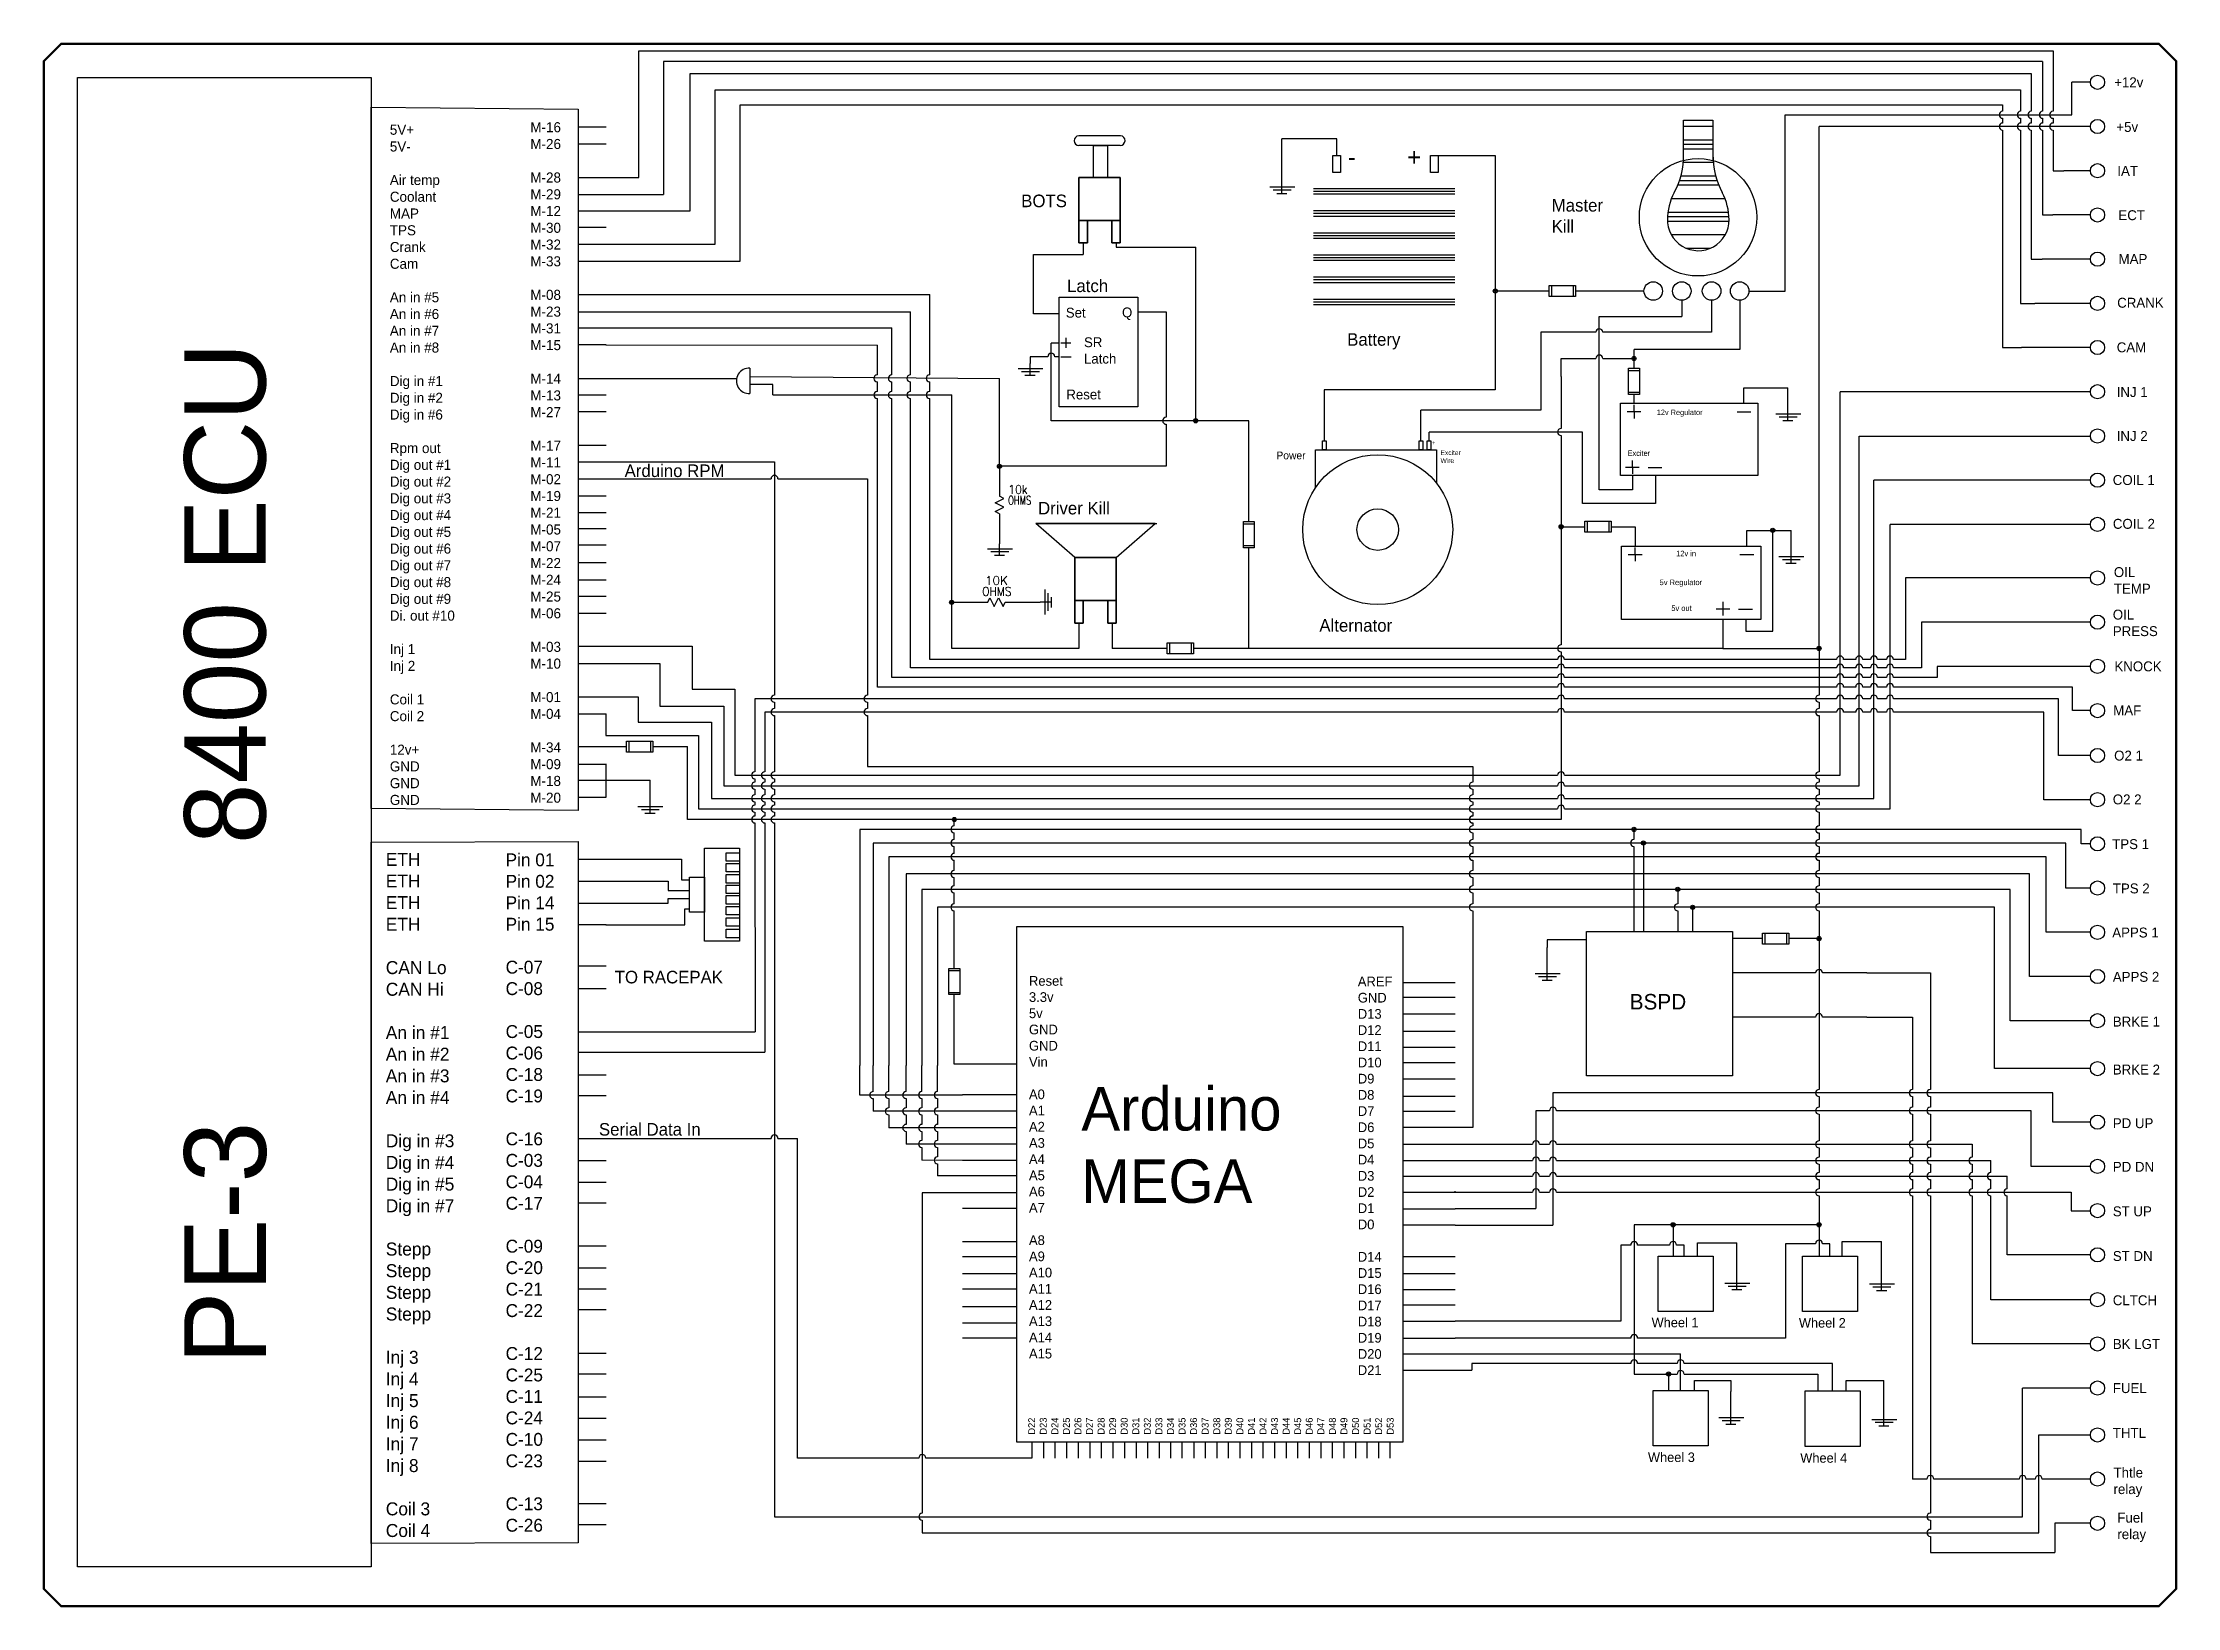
# Model space of a CAD drawing. Header units: inches. Extents: x 0 to 69.5, y 0 to 22.4.
# Drawn here: x 0.02 to 30.61, y 0.02 to 22.44 of the extents above; entities that cross this region are included whole.
import ezdxf
from ezdxf.enums import TextEntityAlignment as Align

# ---------------------------------------------------------------- set-up
doc = ezdxf.new("R2010")
doc.units = ezdxf.units.IN
doc.header["$MEASUREMENT"] = 0
for name, color, linetype in [('Analog', 50, 'Continuous'), ('Annotate', 50, 'Continuous'), ('Arduino', 130, 'Continuous'), ('Digital', 170, 'Continuous'), ('ECU', 190, 'Continuous'), ('High current', 140, 'Continuous'), ('MISC', 7, 'Continuous'), ('Power 12v', 10, 'Continuous'), ('Power 5v', 20, 'Continuous'), ('SYMS', 7, 'Continuous'), ('TAGS', 7, 'Continuous'), ('TITLE', 7, 'Continuous'), ('WIRES', 7, 'Continuous')]:
    doc.layers.add(name, color=color, linetype=linetype)
doc.styles.add('WD', font='romans.shx')

msp = doc.modelspace()

# ---------------------------------------------------------------- texts
at = {"layer": 'Analog', "attachment_point": 1}
for s, width, insert, char_height in [('Alternator', 1.90853, (18.313, 14.18), 0.18), ('TO RACEPAK', 1.90853, (8.214, 9.139), 0.18), ('Serial Data In', 2.41489, (7.988, 6.957), 0.17997)]:
    msp.add_mtext_dynamic_manual_height_columns(s, width=width, gutter_width=1, heights=[0], dxfattribs=dict(at, insert=insert, char_height=char_height))
at = {"layer": 'Annotate', "attachment_point": 1}
for s, width, insert, char_height in [('+12v', 1.95744, (29.705, 21.946), 0.1422), ('+5v', 1.95744, (29.736, 21.306), 0.1422), ('IAT', 1.95744, (29.75, 20.676), 0.1422), ('BOTS', 1.20627, (14.04, 20.265), 0.18), ('Master\\PKill', 1.34132, (21.643, 20.202), 0.18), ('ECT', 1.95744, (29.765, 20.041), 0.1422), ('MAP', 1.95744, (29.768, 19.413), 0.1422), ('Latch', 1.31086, (14.697, 19.048), 0.18), ('CRANK', 1.95744, (29.748, 18.786), 0.1422), ('Battery', 0.87227, (18.712, 18.279), 0.18), ('CAM', 1.95744, (29.741, 18.147), 0.1422), ('INJ 1', 1.95744, (29.741, 17.506), 0.1422), ('INJ 2', 1.95744, (29.741, 16.876), 0.1422), ('Arduino RPM', 2.08907, (8.356, 16.397), 0.17997), ('COIL 1', 1.95744, (29.684, 16.245), 0.1422), ('Driver Kill', 2.08907, (14.281, 15.861), 0.17997), ('COIL 2', 1.95744, (29.686, 15.617), 0.1422), ('OIL\\PTEMP', 1.95744, (29.7, 14.925), 0.1422), ('OIL\\PPRESS', 1.95744, (29.685, 14.316), 0.1422), ('KNOCK', 1.95744, (29.708, 13.574), 0.1422), ('MAF', 1.95744, (29.691, 12.943), 0.1422), ('O2 1', 1.95744, (29.704, 12.295), 0.1422), ('O2 2', 1.95744, (29.685, 11.667), 0.1422), ('TPS 1', 1.95744, (29.676, 11.026), 0.1422), ('TPS 2', 1.95744, (29.685, 10.391), 0.1422), ('APPS 1', 1.95744, (29.677, 9.759), 0.1422), ('APPS 2', 1.95744, (29.685, 9.124), 0.1422), ('BSPD', 1.23723, (22.761, 8.807), 0.2224), ('BRKE 1', 1.95744, (29.685, 8.482), 0.1422), ('BRKE 2', 1.95744, (29.685, 7.795), 0.1422), ('PD UP', 1.95744, (29.685, 7.026), 0.1422), ('PD DN', 1.95744, (29.685, 6.401), 0.1422), ('ST UP', 1.95744, (29.685, 5.763), 0.1422), ('ST DN', 1.95744, (29.685, 5.122), 0.1422), ('CLTCH', 1.95744, (29.685, 4.488), 0.1422), ('Wheel 1', 1.59103, (23.075, 4.167), 0.137), ('Wheel 2', 1.96801, (25.186, 4.162), 0.137), ('BK LGT', 1.95744, (29.685, 3.861), 0.1422), ('FUEL', 1.95744, (29.685, 3.229), 0.1422), ('THTL', 1.95744, (29.685, 2.586), 0.1422), ('Wheel 3', 1.8162, (23.023, 2.235), 0.137), ('Wheel 4', 1.9668, (25.206, 2.225), 0.137), ('Thtle\\Prelay', 1.95744, (29.695, 2.018), 0.1422), ('Fuel\\Prelay', 1.95744, (29.75, 1.372), 0.1422)]:
    msp.add_mtext_dynamic_manual_height_columns(s, width=width, gutter_width=1, heights=[0], dxfattribs=dict(at, insert=insert, char_height=char_height))

# ---------------------------------------------------------------- blocks, each defined once
blk = doc.blocks.new('PE3')
for p, q in [((0, 10.663), (2.102, 10.663)), ((0, 0), (0, 10.663)), ((2.102, 10.663), (2.102, 0)), ((3.584, 10.31), (3.784, 10.31)), ((3.584, 10.189), (3.784, 10.189)), ((3.584, 9.947), (3.784, 9.947)), ((3.584, 9.827), (3.784, 9.827)), ((3.584, 9.709), (3.784, 9.709)), ((3.584, 9.592), (3.784, 9.592)), ((3.584, 9.47), (3.784, 9.47)), ((3.584, 9.348), (3.784, 9.348)), ((3.584, 9.111), (3.784, 9.111)), ((3.584, 8.987), (3.784, 8.987)), ((3.584, 8.871), (3.784, 8.871)), ((3.584, 8.751), (3.784, 8.751)), ((3.584, 8.509), (3.784, 8.509)), ((3.584, 8.391), (3.784, 8.391)), ((3.584, 8.272), (3.784, 8.272)), ((3.584, 8.031), (3.784, 8.031)), ((3.584, 7.913), (3.784, 7.913)), ((3.584, 7.79), (3.784, 7.79)), ((3.584, 7.668), (3.784, 7.668)), ((3.584, 7.548), (3.784, 7.548)), ((3.584, 7.435), (3.784, 7.435)), ((3.584, 7.317), (3.784, 7.317)), ((3.584, 7.19), (3.784, 7.19)), ((3.584, 7.068), (3.784, 7.068)), ((3.584, 6.949), (3.784, 6.949)), ((3.584, 6.829), (3.784, 6.829)), ((3.584, 6.592), (3.784, 6.592)), ((3.584, 6.469), (3.784, 6.469)), ((3.584, 6.23), (3.784, 6.23)), ((3.584, 6.107), (3.784, 6.107)), ((3.584, 5.873), (3.784, 5.873)), ((3.584, 5.748), (3.784, 5.748)), ((3.584, 5.632), (3.784, 5.632)), ((3.584, 5.51), (3.784, 5.51)), ((3.584, 5.067), (3.784, 5.067)), ((3.584, 4.91), (3.784, 4.91)), ((3.584, 4.752), (3.784, 4.752)), ((3.584, 4.598), (3.784, 4.598)), ((3.584, 4.302), (3.784, 4.302)), ((3.584, 4.14), (3.784, 4.14)), ((3.584, 3.83), (3.784, 3.83)), ((3.584, 3.685), (3.784, 3.685)), ((3.584, 3.522), (3.784, 3.522)), ((3.584, 3.374), (3.784, 3.374)), ((3.584, 3.067), (3.784, 3.067)), ((3.584, 2.91), (3.784, 2.91)), ((3.584, 2.755), (3.784, 2.755)), ((3.584, 2.607), (3.784, 2.607)), ((3.584, 2.297), (3.784, 2.297)), ((3.584, 2.141), (3.784, 2.141)), ((3.584, 1.989), (3.784, 1.989)), ((3.584, 1.842), (3.784, 1.842)), ((3.584, 1.529), (3.784, 1.529)), ((3.584, 1.381), (3.784, 1.381)), ((3.584, 1.217), (3.784, 1.217)), ((3.584, 1.064), (3.784, 1.064)), ((3.584, 0.909), (3.784, 0.909)), ((3.584, 0.756), (3.784, 0.756)), ((3.584, 0.452), (3.784, 0.452)), ((3.584, 0.302), (3.784, 0.302)), ((2.102, 0), (0, 0))]:
    blk.add_line(p, q)
for points in [[(2.102, 10.452), (3.584, 10.437), (3.584, 5.415), (2.102, 5.43)], [(2.102, 5.188), (3.584, 5.193), (3.584, 0.171), (2.102, 0.166)]]:
    blk.add_lwpolyline(points, close=True)
at = {"attachment_point": 1}
for s, width, heights, insert, char_height in [('5V+\\P5V-\\P\\PAir temp\\PCoolant\\PMAP\\PTPS\\PCrank\\PCam\\P\\PAn in #5\\PAn in #6\\PAn in #7\\PAn in #8\\P\\PDig in #1\\PDig in #2\\PDig in #6\\P\\PRpm out\\PDig out #1\\PDig out #2\\PDig out #3\\PDig out #4\\PDig out #5\\PDig out #6\\PDig out #7\\PDig out #8\\PDig out #9\\PDi. out #10\\P\\PInj 1\\PInj 2\\P\\PCoil 1\\PCoil 2\\P\\P12v+\\PGND^JGND^JGND', 0.67146, [0], (2.236, 10.326), 0.07197), ('M-16\\PM-26\\P\\PM-28\\PM-29\\PM-12\\PM-30\\PM-32\\PM-33\\P\\PM-08\\PM-23\\PM-31\\PM-15\\P\\PM-14\\PM-13\\PM-27\\P\\PM-17\\PM-11\\PM-02\\PM-19\\PM-21\\PM-05\\PM-07\\PM-22\\PM-24\\PM-25\\PM-06\\P\\PM-03\\PM-10\\P\\PM-01\\PM-04\\P\\PM-34\\PM-09\\PM-18\\PM-20', 0.65787, [0], (3.242, 10.344), 0.072), ('ETH\\PETH\\PETH^JETH^J\\PCAN Lo\\PCAN Hi\\P\\PAn in #1\\PAn in #2\\PAn in #3\\PAn in #4\\P\\PDig in #3\\PDig in #4\\PDig in #5\\PDig in #7\\P\\PStepp\\PStepp\\PStepp\\PStepp\\P\\PInj 3\\PInj 4\\PInj 5\\PInj 6\\PInj 7\\PInj 8\\P\\PCoil 3\\PCoil 4', 1.87299, [6.191], (2.207, 5.112), 0.093), ('Pin 01\\PPin 02\\PPin 14\\PPin 15\\P\\PC-07\\PC-08\\P\\PC-05\\PC-06\\PC-18\\PC-19\\P\\PC-16\\PC-03\\PC-04\\PC-17\\P\\PC-09\\PC-20\\PC-21\\PC-22\\P\\PC-12\\PC-25\\PC-11\\PC-24\\PC-10\\PC-23\\P\\PC-13\\PC-26', 1.05756, [0], (3.065, 5.108), 0.0922)]:
    blk.add_mtext_dynamic_manual_height_columns(s, width=width, gutter_width=1, heights=heights, dxfattribs=dict(at, insert=insert, char_height=char_height))
at = {"attachment_point": 1, "rotation": 90}
for s, width, insert, char_height in [('8400 ECU', 6.31994, (0.764, 5.175), 0.5822), ('PE-3', 1.52663, (0.764, 1.449), 0.5845)]:
    blk.add_mtext_dynamic_manual_height_columns(s, width=width, gutter_width=1, heights=[0], dxfattribs=dict(at, insert=insert, char_height=char_height))
blk = doc.blocks.new('pe3(6)')
at = {"layer": 'WIRES'}
blk.add_blockref('PE3', (0, 0), dxfattribs=at)
blk = doc.blocks.new('driverkillswitch')
for p, q in [((1.282, 1.585), (-0.621, 1.585)), ((0, 1.045), (-0.621, 1.585)), ((-0.621, 1.585), (1.31, 1.585)), ((0.661, 1.045), (1.282, 1.585))]:
    blk.add_line(p, q)
for points in [[(0, 1.045), (0.661, 1.045), (0.661, 0.357), (0, 0.357)], [(0.661, 1.045), (0, 1.045), (0, 0.357), (0.661, 0.357)], [(0, 0.357), (0.134, 0.357), (0.134, 0), (0, 0)], [(0.134, 0.357), (0, 0.357), (0, 0), (0.134, 0)], [(0.527, 0.357), (0.661, 0.357), (0.661, 0), (0.527, 0)], [(0.661, 0.357), (0.527, 0.357), (0.527, 0), (0.661, 0)]]:
    blk.add_lwpolyline(points, close=True)
blk = doc.blocks.new('latch')
for p, q in [((0.175, -0.676), (0.177, -0.836)), ((0.096, -0.757), (0.258, -0.757)), ((0.1, -0.978), (0.264, -0.978))]:
    blk.add_line(p, q)
blk.add_lwpolyline([(0.069, -0.029), (1.322, -0.029), (1.322, -1.774), (0.069, -1.774)], close=True)
at = {"attachment_point": 1}
for s, width, insert, char_height in [('Set', 0.71646, (0.177, -0.196), 0.1571), ('Q', 0.71646, (1.072, -0.192), 0.157), ('SR \\PLatch', 1.42719, (0.467, -0.667), 0.1571), ('Reset', 0.63335, (0.186, -1.499), 0.1571)]:
    blk.add_mtext_dynamic_manual_height_columns(s, width=width, gutter_width=1, heights=[0], dxfattribs=dict(at, insert=insert, char_height=char_height))
blk = doc.blocks.new('bots')
for p, q in [((0.662, 1.704), (-0.004, 1.704)), ((0.658, 1.546), (0, 1.546))]:
    blk.add_line(p, q)
for points in [[(0.229, 1.546), (0.452, 1.546), (0.452, 1.04), (0.229, 1.04)], [(0, 1.04), (0.658, 1.04), (0.658, 0.355), (0, 0.355)], [(0.658, 1.04), (0, 1.04), (0, 0.355), (0.658, 0.355)], [(0, 0.355), (0.133, 0.355), (0.133, 0), (0, 0)], [(0.133, 0.355), (0, 0.355), (0, 0), (0.133, 0)], [(0.525, 0.355), (0.658, 0.355), (0.658, 0), (0.525, 0)], [(0.658, 0.355), (0.525, 0.355), (0.525, 0), (0.658, 0)]]:
    blk.add_lwpolyline(points, close=True)
for centre, start, end in [((0.003, 1.625), 94.7584, 267.8755), ((0.655, 1.625), 272.1245, 85.2416)]:
    blk.add_arc(centre, 0.079, start, end)
blk = doc.blocks.new('batter')
at = {"layer": 'Power 12v'}
h = blk.add_hatch(dxfattribs=at)
h.set_pattern_fill('PLAST', color=256)
h.set_pattern_definition([(0, (-1.2027, -19.2586), (0, 0.25), []), (0, (-1.2027, -19.22734), (0, 0.25), []), (0, (-1.2027, -19.1961), (0, 0.25), [])])
h.paths.add_polyline_path([(1.596, 1.627), (0, 1.627), (0, 0), (1.596, 0)])
for points in [[(0.219, 1.818), (0.307, 1.818), (0.307, 1.627), (0.219, 1.627)], [(1.323, 1.818), (1.411, 1.818), (1.411, 1.627), (1.323, 1.627)]]:
    blk.add_lwpolyline(points, close=True, dxfattribs=at)
at = {"layer": 'Power 12v', "color": 18, "true_color": 0x000000, "insert": (0.39, 1.902), "char_height": 0.2, "attachment_point": 1}
blk.add_mtext_dynamic_manual_height_columns('-', width=0.76701, gutter_width=1, heights=[0], dxfattribs=at)
at = {"layer": 'Power 12v', "insert": (1.06, 1.9), "char_height": 0.2, "attachment_point": 1}
blk.add_mtext_dynamic_manual_height_columns('+', width=1.07569, gutter_width=1, heights=[0], dxfattribs=at)
blk = doc.blocks.new('KILLL')
h = blk.add_hatch()
h.set_pattern_fill('PLASTI', color=256, scale=1.605277)
h.set_pattern_definition([(0, (-16.73824, -29.14564), (0, 0.401319), []), (0, (-16.73824, -29.09547), (0, 0.401319), []), (0, (-16.73824, -29.0453), (0, 0.401319), []), (0, (-16.73824, -28.8948), (0, 0.401319), [])])
h.paths.add_polyline_path([(0.26, 0.803, 0.004488), (0.26, 0.791, 1), (0.946, 0.791, 0.004488), (0.945, 0.803, 0.96556)])
h.paths.add_polyline_path([(0.766, 1.469), (0.766, 1.134), (0.603, 1.134, -0.403988), (0.945, 0.803, 0.113746), (0.87, 1.094, -0.121129)])
h.paths.add_polyline_path([(0.603, 1.134), (0.439, 1.134), (0.439, 1.469, -0.121129), (0.335, 1.094, 0.113746), (0.26, 0.803, -0.403988)])
h.paths.add_polyline_path([(0.766, 1.469, -0.014513), (0.766, 1.516), (0.766, 1.898), (0.439, 1.898), (0.439, 1.516, -0.014513), (0.439, 1.469), (0.439, 1.134), (0.766, 1.134)])
h = blk.add_hatch()
h.set_pattern_fill('PLAST', color=256, scale=1.605277)
h.set_pattern_definition([(0, (-16.73824, -29.14564), (0, 0.401319), []), (0, (-16.73824, -29.09547), (0, 0.401319), []), (0, (-16.73824, -29.0453), (0, 0.401319), [])])
h.paths.add_polyline_path([(0.766, 1.469, -0.014513), (0.766, 1.516), (0.766, 1.898), (0.439, 1.898), (0.439, 1.516, -0.014513), (0.439, 1.469), (0.439, 1.134), (0.766, 1.134)])
blk.add_lwpolyline([(0.439, 1.443), (0.439, 1.898), (0.766, 1.898), (0.766, 1.454)])
for centre, radius in [((0.601, 0.819), 0.652), ((0.103, 0), 0.103), ((0.42, 0), 0.103), ((0.751, 0), 0.103), ((1.063, 0), 0.103)]:
    blk.add_circle(centre, radius)
for centre, radius, start, end in [((-0.375, 1.492), 0.814, 330.711, 1.6629), ((1.58, 1.492), 0.814, 178.3371, 209.289), ((0.929, 0.785), 0.669, 152.5248, 179.5105), ((0.276, 0.785), 0.669, 0.4895, 27.4752), ((0.603, 0.791), 0.343, 177.9682, 0)]:
    blk.add_arc(centre, radius, start, end)
blk = doc.blocks.new('ALTernator')
blk.add_lwpolyline([(-0.538, 1.014), (-0.538, 1.343), (0.511, 1.343), (0.511, 1.051)])
for points in [[(-0.448, 1.343), (-0.479, 1.343), (-0.479, 1.42), (-0.448, 1.42)], [(0.39, 1.343), (0.359, 1.343), (0.359, 1.42), (0.39, 1.42)], [(0.461, 1.343), (0.43, 1.343), (0.43, 1.42), (0.461, 1.42)]]:
    blk.add_lwpolyline(points, close=True)
for radius in [0.65, 0.18]:
    blk.add_circle((0, 0.65), radius)
at = {"attachment_point": 1}
for s, width, insert, char_height in [('Power', 0.17286, (-0.878, 1.327), 0.0668), ('+', 0.3467, (0.472, 1.421), 0.0351), ('Exciter\\PWire', 0.38465, (0.545, 1.338), 0.0414)]:
    blk.add_mtext_dynamic_manual_height_columns(s, width=width, gutter_width=1, heights=[0], dxfattribs=dict(at, insert=insert, char_height=char_height))
blk = doc.blocks.new('Arduino')
at = {"layer": 'Arduino'}
for p, q in [((3.1, 3.671), (3.52, 3.671)), ((3.1, 3.554), (3.52, 3.554)), ((3.1, 3.419), (3.52, 3.419)), ((3.1, 3.279), (3.52, 3.279)), ((3.1, 3.153), (3.52, 3.153)), ((3.1, 3.028), (3.52, 3.028)), ((0, 2.768), (-0.436, 2.768)), ((3.1, 2.898), (3.52, 2.898)), ((3.1, 2.759), (3.52, 2.759)), ((0, 2.637), (-0.436, 2.637)), ((3.1, 2.637), (3.52, 2.637)), ((0, 2.504), (-0.436, 2.504)), ((3.1, 2.509), (3.52, 2.509)), ((0, 2.374), (-0.436, 2.374)), ((0, 2.243), (-0.436, 2.243)), ((3.1, 2.372), (3.52, 2.372)), ((3.1, 2.241), (3.52, 2.241)), ((0, 2.119), (-0.436, 2.119)), ((3.1, 2.116), (3.52, 2.116)), ((0, 1.983), (-0.436, 1.983)), ((3.1, 1.987), (3.52, 1.987)), ((0, 1.856), (-0.436, 1.856)), ((3.1, 1.855), (3.52, 1.855)), ((3.1, 1.724), (3.52, 1.724)), ((0, 1.588), (-0.436, 1.588)), ((0, 1.468), (-0.436, 1.468)), ((3.1, 1.47), (3.52, 1.47)), ((0, 1.332), (-0.436, 1.332)), ((0, 1.21), (-0.436, 1.21)), ((3.1, 1.334), (3.52, 1.334)), ((3.1, 1.205), (3.52, 1.205)), ((0, 1.068), (-0.436, 1.068)), ((3.1, 1.084), (3.52, 1.084)), ((0, 0.935), (-0.436, 0.935)), ((3.1, 0.951), (3.52, 0.951)), ((0, 0.815), (-0.436, 0.815)), ((3.1, 0.816), (3.52, 0.816)), ((3.1, 0.69), (3.52, 0.69)), ((3.1, 0.559), (3.52, 0.559)), ((0.12, -0.02), (0.12, -0.147)), ((0.215, -0.02), (0.215, -0.147)), ((0.307, -0.02), (0.307, -0.147)), ((0.399, -0.02), (0.399, -0.147)), ((0.492, -0.02), (0.492, -0.147)), ((0.586, -0.02), (0.586, -0.147)), ((0.679, -0.02), (0.679, -0.147)), ((0.772, -0.02), (0.772, -0.147)), ((0.866, -0.02), (0.866, -0.147)), ((0.958, -0.02), (0.958, -0.147)), ((1.05, -0.02), (1.05, -0.147)), ((1.143, -0.02), (1.143, -0.147)), ((1.235, -0.02), (1.235, -0.147)), ((1.326, -0.02), (1.326, -0.147)), ((1.421, -0.02), (1.421, -0.147)), ((1.513, -0.02), (1.513, -0.147)), ((1.605, -0.02), (1.605, -0.147)), ((1.696, -0.02), (1.696, -0.147)), ((1.792, -0.02), (1.792, -0.147)), ((1.884, -0.02), (1.884, -0.147)), ((1.976, -0.02), (1.976, -0.147)), ((2.068, -0.02), (2.068, -0.147)), ((2.163, -0.02), (2.163, -0.147)), ((2.254, -0.02), (2.254, -0.147)), ((2.348, -0.02), (2.348, -0.147)), ((2.441, -0.02), (2.441, -0.147)), ((2.533, -0.02), (2.533, -0.147)), ((2.625, -0.02), (2.625, -0.147)), ((2.719, -0.02), (2.719, -0.147)), ((2.81, -0.02), (2.81, -0.147)), ((2.905, -0.02), (2.905, -0.147)), ((2.996, -0.02), (2.996, -0.147))]:
    blk.add_line(p, q, dxfattribs=at)
blk.add_lwpolyline([(0, 4.12), (3.1, 4.12), (3.1, -0.02), (0, -0.02)], close=True, dxfattribs=at)
at = {"layer": 'WIRES'}
blk.add_line((3.52, 1.987), (3.52, 1.995), dxfattribs=at)
at = {"layer": 'Annotate', "insert": (0.519, 2.831), "char_height": 0.3485, "attachment_point": 1}
blk.add_mtext_dynamic_manual_height_columns('Arduino\\PMEGA', width=2.64353, gutter_width=1, heights=[0], dxfattribs=at)
at = {"layer": 'Arduino', "attachment_point": 1}
for s, insert, char_height in [('Reset\\P3.3v\\P5v\\PGND^JGND^JVin\\P\\PA0\\PA1\\PA2\\PA3\\PA4\\PA5\\PA6\\PA7\\P\\PA8\\PA9\\PA10^JA11\\PA12\\PA13\\PA14\\PA15', (0.098, 3.723), 0.07805), ('AREF^JGND\\PD13\\PD12\\PD11\\PD10\\PD9\\PD8^JD7^JD6\\PD5\\PD4\\PD3\\PD2\\PD1\\PD0\\P\\PD14\\PD15\\PD16\\PD17\\PD18\\PD19\\PD20^JD21', (2.738, 3.718), 0.078)]:
    blk.add_mtext_dynamic_manual_height_columns(s, width=1.19689, gutter_width=1, heights=[0], dxfattribs=dict(at, insert=insert, char_height=char_height))
at = {"layer": 'Arduino', "insert": (0.092, 0.041), "char_height": 0.0557, "attachment_point": 1, "rotation": 90}
blk.add_mtext_dynamic_manual_height_columns('D22\\PD23\\PD24\\PD25\\PD26\\PD27\\PD28\\PD29\\PD30\\PD31\\PD32\\PD33\\PD34\\PD35\\PD36\\PD37\\PD38\\PD39\\PD40\\PD41\\PD42\\PD43\\PD44\\PD45\\PD46\\PD47\\PD48\\PD49\\PD50^JD51\\PD52\\PD53', width=2.44006, gutter_width=1, heights=[0], dxfattribs=at)
blk = doc.blocks.new('5v reg')
for p, q in [((0.101, 0.976), (0.311, 0.976)), ((0.204, 1.081), (0.206, 0.874)), ((1.781, 0.974), (1.993, 0.974)), ((1.424, 0.16), (1.63, 0.16)), ((1.525, 0.263), (1.527, 0.058)), ((1.762, 0.154), (1.971, 0.154))]:
    blk.add_line(p, q)
blk.add_lwpolyline([(0, 1.104), (2.098, 1.104), (2.098, 0), (0, 0)], close=True)
at = {"layer": 'Annotate', "attachment_point": 1}
for s, insert, char_height in [('12v in', (0.824, 1.033), 0.0842), ('5v Regulator', (0.576, 0.599), 0.08419), ('5v out', (0.752, 0.21), 0.0842)]:
    blk.add_mtext_dynamic_manual_height_columns(s, width=1.49694, gutter_width=1, heights=[0], dxfattribs=dict(at, insert=insert, char_height=char_height))
blk = doc.blocks.new('12v reg')
for p, q in [((0.2, 1.063), (0.202, 0.859)), ((0.099, 0.96), (0.306, 0.96)), ((1.752, 0.958), (1.96, 0.958)), ((0.075, 0.123), (0.281, 0.123)), ((0.176, 0.227), (0.178, 0.022)), ((0.413, 0.118), (0.622, 0.118))]:
    blk.add_line(p, q)
blk.add_lwpolyline([(0, 1.086), (2.064, 1.086), (2.064, 0), (0, 0)], close=True)
at = {"layer": 'Annotate', "char_height": 0.0828, "attachment_point": 1}
for s, insert in [('12v Regulator', (0.544, 0.991)), ('Exciter', (0.105, 0.376))]:
    blk.add_mtext_dynamic_manual_height_columns(s, width=1.49694, gutter_width=1, heights=[0], dxfattribs=dict(at, insert=insert))
blk = doc.blocks.new('Ground')
at = {"layer": 'WIRES'}
for p, q in [((0, -0.164), (0, 0)), ((-0.173, -0.07), (0.185, -0.07)), ((-0.124, -0.112), (0.133, -0.112)), ((-0.073, -0.164), (0.073, -0.164))]:
    blk.add_line(p, q, dxfattribs=at)
blk = doc.blocks.new('Node')
at = {"layer": 'WIRES'}
blk.add_circle((0, 0.322), 0.322, dxfattribs=at)
blk = doc.blocks.new('WDDOT')
for radius in [0.03, 0.0187, 0.00929]:
    blk.add_circle((0, 0), radius)
blk = doc.blocks.new('HFU0')
for p, q in [((-0.188, -0.078), (-0.188, 0.078)), ((-0.188, 0.078), (0.188, 0.078)), ((-0.156, 0.078), (-0.156, -0.078)), ((0.156, 0.078), (0.156, -0.078)), ((0.188, 0.078), (0.188, -0.078)), ((0.188, -0.078), (-0.188, -0.078))]:
    blk.add_line(p, q)
at = {"style": 'WD', "width": 0.7}
for tag, p in [('INST', (0, 0.257)), ('LOC', (0, 0.172)), ('DESC1', (0.007, -0.2)), ('DESC2', (0.007, -0.294)), ('DESC3', (0.007, -0.379))]:
    blk.add_attdef(tag, text='', height=0.0625, dxfattribs=at).set_placement(p, align=Align.CENTER)
at = {"style": 'WD', "flags": 1}
for tag, p in [('X4TERM01', (-0.188, 0)), ('X1TERM02', (0.188, 0))]:
    blk.add_attdef(tag, p, '', height=0.01, dxfattribs=at)
at = {"style": 'WD', "width": 0.7}
blk.add_attdef('RATING1', text='', height=0.0938, dxfattribs=at).set_placement((0, 0), align=Align.MIDDLE_CENTER)
at = {"linetype": 'Continuous', "style": 'WD', "flags": 9}
for tag, p in [('ASSYCODE', (0.156, 0.118)), ('MFG', (0.156, 0.083)), ('CAT', (0.156, 0.102))]:
    blk.add_attdef(tag, text='', height=0.01, dxfattribs=at).set_placement(p, align=Align.CENTER)
at = {"linetype": 'Continuous', "style": 'WD', "flags": 8}
blk.add_attdef('TERM01', text='', height=0.0625, dxfattribs=at).set_placement((-0.25, -0.016), align=Align.TOP_RIGHT)
blk.add_attdef('TERM02', text='', height=0.0625, dxfattribs=at).set_placement((0.25, -0.016), align=Align.TOP_LEFT)
blk = doc.blocks.new('VFU0')
for p, q in [((-0.078, -0.188), (-0.078, 0.188)), ((-0.078, 0.188), (0.078, 0.188)), ((-0.078, 0.156), (0.078, 0.156)), ((0.078, 0.188), (0.078, -0.188)), ((-0.078, -0.156), (0.078, -0.156)), ((0.078, -0.188), (-0.078, -0.188))]:
    blk.add_line(p, q)
at = {"linetype": 'Continuous', "style": 'WD'}
for tag, height, flags, p in [('TERM01', 0.0625, 8, (-0.055, 0.207)), ('ASSYCODE', 0.01, 9, (-0.078, -0.105)), ('MFG', 0.01, 9, (-0.08, -0.088)), ('CAT', 0.01, 9, (-0.08, -0.073))]:
    blk.add_attdef(tag, text='', height=height, dxfattribs=dict(at, flags=flags)).set_placement(p, align=Align.RIGHT)
at = {"style": 'WD', "width": 0.7}
blk.add_attdef('RATING1', text='', height=0.0938, rotation=90, dxfattribs=at).set_placement((0, 0), align=Align.MIDDLE_CENTER)
at = {"color": 7, "style": 'WD', "flags": 1}
for tag, p in [('X2TERM01', (0, 0.188)), ('X8TERM02', (0, -0.188))]:
    blk.add_attdef(tag, p, '', height=0.01, dxfattribs=at)
at = {"style": 'WD', "width": 0.7}
for tag, p in [('INST', (0.185, 0.163)), ('LOC', (0.185, 0.078)), ('DESC1', (0.18, -0.103)), ('DESC2', (0.18, -0.197)), ('DESC3', (0.18, -0.281))]:
    blk.add_attdef(tag, p, '', height=0.0625, dxfattribs=at)
at = {"linetype": 'Continuous', "style": 'WD', "flags": 8}
blk.add_attdef('TERM02', text='', height=0.0625, dxfattribs=at).set_placement((-0.041, -0.213), align=Align.TOP_RIGHT)
at = {"style": 'WD', "flags": 9}
blk.add_attdef('FAMILY', text='', height=0.01, dxfattribs=at).set_placement((-0.08, -0.036), align=Align.RIGHT)
blk = doc.blocks.new('VRE1')
for p, q in [((-0.062, 0.031), (0.062, 0.094)), ((0.062, -0.031), (-0.062, 0.031)), ((0.062, 0.094), (0, 0.125)), ((-0.062, -0.094), (0.062, -0.031)), ((0, -0.125), (-0.062, -0.094))]:
    blk.add_line(p, q)
at = {"style": 'WD'}
for tag, p, width in [('INST', (0.219, 0.488), 0.7), ('LOC', (0.219, 0.318), 0.7), ('TAG1', (0.127, 0.162), 0.9), ('RATING1', (0.125, 0.006), 0.7), ('RATING2', (0.125, -0.151), 0.7), ('DESC1', (0.129, -0.307), 0.7), ('DESC2', (0.129, -0.463), 0.7)]:
    blk.add_attdef(tag, p, '', height=0.125, dxfattribs=dict(at, width=width))
at = {"linetype": 'Continuous', "style": 'WD', "flags": 8}
blk.add_attdef('TERM01', text='', height=0.125, dxfattribs=at).set_placement((-0.055, 0.144), align=Align.RIGHT)
at = {"style": 'WD', "flags": 9}
blk.add_attdef('FAMILY', (-0.184, 0.08), '', height=0.01, rotation=90, dxfattribs=at)
at = {"linetype": 'Continuous', "style": 'WD', "flags": 9}
for tag, p in [('CAT', (-0.139, 0.105)), ('MFG', (-0.12, 0.103)), ('ASSYCODE', (-0.094, 0.094))]:
    blk.add_attdef(tag, text='', height=0.01, rotation=90, dxfattribs=at).set_placement(p, align=Align.CENTER)
at = {"color": 7, "style": 'WD', "flags": 1}
for tag, p in [('X2TERM01', (0, 0.125)), ('X8TERM02', (0, -0.125))]:
    blk.add_attdef(tag, p, '', height=0.0125, dxfattribs=at)
at = {"linetype": 'Continuous', "style": 'WD', "flags": 8}
blk.add_attdef('TERM02', text='', height=0.125, dxfattribs=at).set_placement((-0.041, -0.151), align=Align.TOP_RIGHT)
blk = doc.blocks.new('HRE1')
for p, q in [((-0.125, 0), (-0.094, 0.062)), ((-0.094, 0.062), (-0.031, -0.062)), ((-0.031, -0.062), (0.031, 0.062)), ((0.031, 0.062), (0.094, -0.062)), ((0.094, -0.062), (0.125, 0))]:
    blk.add_line(p, q)
at = {"style": 'WD'}
for tag, width, p in [('INST', 0.7, (0, 0.888)), ('DESC1', 0.7, (0, 0.562)), ('LOC', 0.7, (0, 0.719)), ('DESC2', 0.7, (0, 0.406)), ('RATING1', 0.9, (0.006, 0.094))]:
    blk.add_attdef(tag, text='', height=0.125, dxfattribs=dict(at, width=width)).set_placement(p, align=Align.CENTER)
blk.add_attdef('TAG1', text='', height=0.125, dxfattribs=at).set_placement((0, 0.25), align=Align.CENTER)
for tag, p, height, flags in [('X4TERM01', (-0.125, 0), 0.0125, 1), ('X1TERM02', (0.125, 0), 0.0125, 1), ('FAMILY', (0.205, 0.152), 0.01, 9)]:
    blk.add_attdef(tag, p, '', height=height, dxfattribs=dict(at, flags=flags))
at = {"linetype": 'Continuous', "style": 'WD', "flags": 9}
for tag, p in [('ASSYCODE', (0.219, 0.062)), ('MFG', (0.228, 0.089)), ('CAT', (0.23, 0.108))]:
    blk.add_attdef(tag, text='', height=0.01, dxfattribs=at).set_placement(p, align=Align.CENTER)
at = {"linetype": 'Continuous', "style": 'WD', "flags": 8}
blk.add_attdef('TERM01', text='', height=0.125, dxfattribs=at).set_placement((-0.219, -0.031), align=Align.TOP_RIGHT)
at = {"style": 'WD', "width": 0.9}
blk.add_attdef('RATING2', text='', height=0.125, dxfattribs=at).set_placement((0.006, -0.188), align=Align.TOP_CENTER)
at = {"linetype": 'Continuous', "style": 'WD', "flags": 8}
blk.add_attdef('TERM02', text='', height=0.125, dxfattribs=at).set_placement((0.219, -0.031), align=Align.TOP_LEFT)
blk = doc.blocks.new('Ethernet')
for points in [[(0, 0), (0, 1.821), (0.688, 1.821), (0.688, 0)], [(0.424, 1.566), (0.424, 1.732), (0.688, 1.732), (0.688, 1.566)], [(0.424, 1.356), (0.424, 1.522), (0.688, 1.522), (0.688, 1.356)], [(0.424, 1.139), (0.424, 1.306), (0.688, 1.306), (0.688, 1.139)], [(-0.291, 0.569), (-0.291, 1.252), (0, 1.252), (0, 0.569)], [(0.424, 0.933), (0.424, 1.099), (0.688, 1.099), (0.688, 0.933)], [(0.424, 0.725), (0.424, 0.892), (0.688, 0.892), (0.688, 0.725)], [(0.424, 0.512), (0.424, 0.679), (0.688, 0.679), (0.688, 0.512)], [(0.424, 0.29), (0.424, 0.457), (0.688, 0.457), (0.688, 0.29)], [(0.424, 0.066), (0.424, 0.233), (0.688, 0.233), (0.688, 0.066)]]:
    blk.add_lwpolyline(points, close=True)
blk = doc.blocks.new('wheelspeed')
blk.add_lwpolyline([(0, 0.625), (0.62, 0.625), (0.62, 0), (0, 0)], close=True)

# ---------------------------------------------------------------- linework, layer by layer
msp.add_line((10.152, 17.776), (10.152, 17.414))
msp.add_lwpolyline([(22.144, 9.701), (24.233, 9.701), (24.233, 7.633), (22.144, 7.633)], close=True)
msp.add_arc((10.14, 17.595), 0.182, 86.1284, 273.8716)
at = {"layer": 'Analog'}
for p, q in [((8.56, 20.509), (8.56, 22.324)), ((8.56, 22.324), (28.828, 22.324)), ((28.679, 22.174), (8.914, 22.174)), ((8.914, 22.174), (8.914, 20.268)), ((28.679, 22.174), (28.679, 21.459)), ((28.828, 22.324), (28.828, 21.459)), ((9.295, 20.031), (9.295, 22.002)), ((9.295, 22.002), (28.516, 22.002)), ((28.516, 22.002), (28.516, 21.459)), ((28.516, 21.359), (28.516, 21.291)), ((28.516, 21.191), (28.516, 19.34)), ((28.679, 21.359), (28.679, 21.291)), ((28.679, 21.191), (28.679, 19.974)), ((28.828, 21.359), (28.828, 21.291)), ((28.828, 21.191), (28.828, 20.607)), ((8.089, 20.509), (8.56, 20.509)), ((28.828, 20.607), (28.983, 20.607)), ((29.364, 20.607), (28.983, 20.607)), ((8.089, 20.268), (8.914, 20.268)), ((8.089, 20.031), (9.295, 20.031)), ((28.679, 19.974), (28.825, 19.974)), ((29.364, 19.974), (28.825, 19.974)), ((28.516, 19.34), (28.673, 19.34)), ((29.364, 19.34), (28.673, 19.34)), ((8.089, 18.834), (12.728, 18.834)), ((12.728, 17.68), (12.728, 18.834)), ((23.508, 18.751), (23.508, 18.52)), ((23.934, 18.751), (23.934, 18.291)), ((8.089, 18.587), (12.452, 18.586)), ((12.452, 17.68), (12.452, 18.586)), ((22.325, 17.06), (22.325, 18.52)), ((22.325, 18.52), (23.508, 18.52)), ((8.089, 18.354), (12.186, 18.354)), ((8.089, 18.114), (11.978, 18.109)), ((11.978, 17.68), (11.978, 18.109)), ((12.186, 17.68), (12.186, 18.354)), ((22.275, 18.291), (21.487, 18.291)), ((21.487, 18.291), (21.487, 17.175)), ((23.934, 18.291), (22.375, 18.291)), ((11.978, 17.443), (11.978, 17.58)), ((12.186, 17.443), (12.186, 17.58)), ((12.452, 17.443), (12.452, 17.58)), ((12.728, 17.443), (12.728, 17.58)), ((11.978, 13.206), (11.978, 17.343)), ((12.186, 13.344), (12.186, 17.343)), ((12.452, 13.484), (12.452, 17.343)), ((12.728, 13.601), (12.728, 17.343)), ((19.767, 16.736), (19.768, 17.175)), ((21.487, 17.175), (19.768, 17.175)), ((22.085, 16.862), (19.885, 16.862)), ((19.885, 16.733), (19.885, 16.862)), ((22.085, 15.839), (22.085, 16.862)), ((22.325, 16.034), (22.325, 17.06)), ((22.803, 16.24), (22.803, 16.034)), ((23.13, 16.24), (23.13, 15.839)), ((22.803, 16.034), (22.325, 16.034)), ((23.13, 15.839), (22.085, 15.839)), ((29.364, 14.77), (26.712, 14.77)), ((26.712, 14.77), (26.712, 13.601)), ((29.364, 14.136), (26.942, 14.136)), ((26.942, 14.136), (26.942, 13.484)), ((21.728, 13.484), (12.452, 13.484)), ((21.728, 13.601), (12.728, 13.601)), ((25.727, 13.601), (21.828, 13.601)), ((25.727, 13.484), (21.828, 13.484)), ((26, 13.601), (25.827, 13.601)), ((26, 13.484), (25.827, 13.484)), ((26.211, 13.601), (26.1, 13.601)), ((26.211, 13.484), (26.1, 13.484)), ((26.443, 13.601), (26.311, 13.601)), ((26.443, 13.484), (26.311, 13.484)), ((26.712, 13.601), (26.543, 13.601)), ((26.942, 13.484), (26.543, 13.484)), ((29.364, 13.503), (27.169, 13.503)), ((27.169, 13.503), (27.169, 13.344)), ((21.728, 13.206), (11.978, 13.206)), ((21.728, 13.344), (12.186, 13.344)), ((25.727, 13.344), (21.828, 13.344)), ((25.727, 13.207), (21.828, 13.206)), ((26, 13.344), (25.827, 13.344)), ((26, 13.207), (25.827, 13.207)), ((26.211, 13.344), (26.1, 13.344)), ((26.211, 13.207), (26.1, 13.207)), ((26.443, 13.344), (26.311, 13.344)), ((26.443, 13.207), (26.311, 13.207)), ((27.169, 13.344), (26.543, 13.344)), ((29.109, 13.206), (26.543, 13.207)), ((29.109, 12.869), (29.109, 13.206)), ((21.728, 13.039), (10.224, 13.039)), ((10.224, 13.039), (10.224, 11.992)), ((25.727, 13.039), (21.828, 13.039)), ((26, 13.039), (25.827, 13.039)), ((26.211, 13.039), (26.1, 13.039)), ((26.443, 13.039), (26.311, 13.039)), ((28.908, 13.039), (26.543, 13.039)), ((28.908, 12.226), (28.908, 13.039)), ((29.364, 12.869), (29.109, 12.869)), ((21.728, 12.847), (10.366, 12.847)), ((10.366, 12.847), (10.366, 11.992)), ((25.727, 12.847), (21.828, 12.847)), ((26, 12.847), (25.827, 12.847)), ((26.211, 12.847), (26.1, 12.847)), ((26.443, 12.847), (26.311, 12.847)), ((28.695, 12.847), (26.543, 12.847)), ((28.695, 11.592), (28.695, 12.847)), ((29.364, 12.226), (28.908, 12.226)), ((10.224, 11.892), (10.224, 11.842)), ((10.224, 11.742), (10.224, 11.66)), ((10.366, 11.892), (10.366, 11.842)), ((10.366, 11.742), (10.366, 11.66)), ((10.224, 11.56), (10.224, 11.512)), ((10.224, 11.412), (10.224, 11.358)), ((10.366, 11.56), (10.366, 11.512)), ((10.366, 11.412), (10.366, 11.358)), ((29.364, 11.592), (28.695, 11.592)), ((10.224, 11.258), (10.225, 8.263)), ((10.366, 11.258), (10.366, 7.973)), ((11.726, 11.166), (11.725, 7.784)), ((29.23, 11.165), (11.726, 11.166)), ((22.822, 11.166), (22.822, 11.021)), ((29.23, 10.959), (29.23, 11.165)), ((11.919, 10.971), (11.917, 7.784)), ((29.012, 10.971), (11.919, 10.971)), ((28.732, 10.773), (12.141, 10.773)), ((12.141, 10.773), (12.142, 7.784)), ((22.822, 10.921), (22.822, 9.701)), ((22.958, 10.971), (22.958, 9.7)), ((28.732, 9.691), (28.732, 10.773)), ((29.012, 10.325), (29.012, 10.971)), ((29.364, 10.959), (29.23, 10.959)), ((28.493, 10.527), (12.391, 10.527)), ((12.391, 10.527), (12.391, 7.784)), ((28.493, 9.058), (28.493, 10.527)), ((12.618, 10.307), (12.616, 7.784)), ((28.215, 10.307), (12.618, 10.307)), ((23.45, 10.307), (23.45, 10.1)), ((28.215, 8.424), (28.215, 10.307)), ((29.364, 10.325), (29.012, 10.325)), ((27.987, 10.05), (12.842, 10.05)), ((12.842, 10.05), (12.842, 7.784)), ((23.45, 10), (23.45, 9.701)), ((23.663, 10.05), (23.663, 9.701)), ((27.987, 7.737), (27.987, 10.05)), ((29.364, 9.691), (28.732, 9.691)), ((29.364, 9.058), (28.493, 9.058)), ((8.089, 8.263), (10.225, 8.263)), ((29.364, 8.424), (28.215, 8.424)), ((8.089, 7.974), (10.366, 7.973)), ((11.726, 7.358), (11.725, 7.784)), ((11.919, 7.408), (11.917, 7.784)), ((12.141, 7.408), (12.142, 7.784)), ((12.391, 7.408), (12.391, 7.784)), ((12.618, 7.409), (12.616, 7.784)), ((12.842, 7.409), (12.842, 7.784)), ((29.364, 7.737), (27.987, 7.737)), ((13.198, 7.359), (11.726, 7.358)), ((11.919, 7.308), (11.919, 7.126)), ((13.198, 7.126), (11.919, 7.126)), ((12.141, 7.308), (12.141, 7.176)), ((12.141, 7.076), (12.141, 6.887)), ((12.391, 7.308), (12.391, 7.176)), ((12.391, 7.076), (12.391, 6.938)), ((12.618, 7.309), (12.618, 7.176)), ((12.618, 7.076), (12.618, 6.938)), ((12.842, 7.309), (12.842, 7.176)), ((12.842, 7.076), (12.842, 6.938)), ((13.198, 6.888), (12.141, 6.887)), ((12.391, 6.838), (12.391, 6.656)), ((12.618, 6.838), (12.618, 6.706)), ((12.842, 6.838), (12.842, 6.706)), ((13.198, 6.656), (12.391, 6.656)), ((12.618, 6.606), (12.618, 6.424)), ((12.842, 6.606), (12.842, 6.473)), ((13.198, 6.422), (12.618, 6.424)), ((12.842, 6.373), (12.842, 6.201)), ((13.198, 6.201), (12.842, 6.201))]:
    msp.add_line(p, q, dxfattribs=at)
for centre, start, end in [((28.516, 21.409), 90, 270), ((28.679, 21.409), 90, 270), ((28.828, 21.409), 90, 270), ((28.516, 21.241), 90, 270), ((28.679, 21.241), 90, 270), ((28.828, 21.241), 90, 270), ((22.325, 18.291), 0, 180), ((11.978, 17.63), 90, 270), ((11.978, 17.393), 90, 270), ((12.186, 17.63), 90, 270), ((12.186, 17.393), 90, 270), ((12.452, 17.63), 90, 270), ((12.452, 17.393), 90, 270), ((12.728, 17.63), 90, 270), ((12.728, 17.393), 90, 270), ((21.778, 13.601), 0, 180), ((21.778, 13.484), 0, 180), ((25.777, 13.601), 0, 180), ((25.777, 13.484), 0, 180), ((26.05, 13.601), 0, 180), ((26.05, 13.484), 0, 180), ((26.261, 13.601), 0, 180), ((26.261, 13.484), 0, 180), ((26.493, 13.601), 0, 180), ((26.493, 13.484), 0, 180), ((21.778, 13.344), 0, 180), ((21.778, 13.206), 0, 180), ((25.777, 13.344), 0, 180), ((25.777, 13.207), 0, 180), ((26.05, 13.344), 0, 180), ((26.05, 13.207), 0, 180), ((26.261, 13.344), 0, 180), ((26.261, 13.207), 0, 180), ((26.493, 13.344), 0, 180), ((26.493, 13.207), 0, 180), ((25.777, 13.039), 0, 180), ((25.777, 12.847), 0, 180), ((26.05, 13.039), 0, 180), ((26.05, 12.847), 0, 180), ((26.261, 13.039), 0, 180), ((26.261, 12.847), 0, 180), ((26.493, 13.039), 0, 180), ((26.493, 12.847), 0, 180), ((10.224, 11.942), 90, 270), ((10.366, 11.942), 90, 270), ((10.224, 11.792), 90, 270), ((10.224, 11.61), 90, 270), ((10.366, 11.792), 90, 270), ((10.366, 11.61), 90, 270), ((10.224, 11.462), 90, 270), ((10.224, 11.308), 90, 270), ((10.366, 11.462), 90, 270), ((10.366, 11.308), 90, 270), ((22.822, 10.971), 90, 270), ((23.45, 10.05), 90, 270), ((11.919, 7.358), 89.9993, 269.9993), ((12.141, 7.358), 90, 270), ((12.391, 7.358), 90, 270), ((12.618, 7.359), 90, 270), ((12.842, 7.359), 90, 270), ((12.141, 7.126), 90, 270), ((12.391, 7.126), 90, 270), ((12.618, 7.126), 90, 270), ((12.842, 7.126), 90, 270), ((12.391, 6.888), 90, 270), ((12.618, 6.888), 90, 270), ((12.842, 6.888), 90, 270), ((12.618, 6.656), 90, 270), ((12.842, 6.656), 90, 270), ((12.842, 6.423), 90, 270)]:
    msp.add_arc(centre, 0.05, start, end, dxfattribs=at)
at = {"layer": 'Digital'}
for p, q in [((9.652, 19.553), (9.652, 21.769)), ((9.652, 21.769), (28.363, 21.769)), ((28.363, 21.769), (28.363, 21.459)), ((10.012, 19.309), (10.012, 21.551)), ((10.012, 21.551), (28.105, 21.551)), ((28.105, 21.551), (28.105, 21.459)), ((28.105, 21.359), (28.105, 21.291)), ((28.105, 21.191), (28.105, 18.073)), ((28.363, 21.359), (28.363, 21.291)), ((28.363, 21.191), (28.363, 18.706)), ((8.089, 19.553), (9.652, 19.553)), ((8.089, 19.309), (10.012, 19.309)), ((28.363, 18.706), (28.566, 18.706)), ((29.364, 18.706), (28.566, 18.706)), ((15.71, 18.586), (16.118, 18.586)), ((16.118, 18.586), (16.118, 17.073)), ((28.105, 18.073), (28.378, 18.073)), ((29.364, 18.073), (28.378, 18.073)), ((8.089, 17.63), (9.961, 17.63)), ((10.152, 17.656), (13.728, 17.63)), ((10.48, 17.542), (10.152, 17.542)), ((10.48, 17.393), (10.48, 17.542)), ((13.728, 16.371), (13.728, 17.63)), ((10.48, 17.393), (13.044, 17.393)), ((13.044, 13.759), (13.044, 17.393)), ((16.118, 16.973), (16.118, 16.371)), ((8.089, 16.437), (10.504, 16.437)), ((10.504, 16.437), (10.504, 13.089)), ((16.118, 16.371), (13.728, 16.371)), ((8.089, 16.191), (10.454, 16.191)), ((10.554, 16.191), (11.837, 16.191)), ((11.837, 16.191), (11.837, 13.089)), ((14.867, 14.124), (14.867, 13.759)), ((14.867, 13.759), (13.044, 13.759)), ((10.504, 12.989), (10.504, 12.897)), ((11.837, 12.989), (11.837, 12.897)), ((10.504, 12.797), (10.504, 11.992)), ((11.837, 12.797), (11.837, 12.068)), ((11.837, 12.068), (20.511, 12.068)), ((20.511, 12.068), (20.511, 11.842)), ((10.504, 11.892), (10.504, 11.842)), ((10.504, 11.742), (10.504, 11.66)), ((20.511, 11.742), (20.511, 11.66)), ((10.504, 11.56), (10.504, 11.512)), ((10.504, 11.412), (10.504, 11.358)), ((20.511, 11.56), (20.511, 11.512)), ((20.511, 11.412), (20.511, 11.358)), ((10.504, 11.258), (10.504, 1.314)), ((20.511, 11.258), (20.511, 11.216)), ((20.511, 11.116), (20.511, 11.021)), ((8.089, 10.74), (9.169, 10.74)), ((9.169, 10.74), (9.169, 10.442)), ((20.511, 10.921), (20.511, 10.823)), ((20.511, 10.723), (20.511, 10.577)), ((8.089, 10.425), (8.978, 10.425)), ((8.978, 10.425), (8.978, 10.291)), ((9.169, 10.442), (9.288, 10.442)), ((20.511, 10.477), (20.511, 10.357)), ((8.089, 10.109), (8.979, 10.109)), ((8.978, 10.291), (9.287, 10.291)), ((8.979, 10.109), (8.979, 10.177)), ((8.979, 10.177), (9.286, 10.177)), ((20.511, 10.257), (20.511, 10.1)), ((8.089, 9.8), (9.221, 9.8)), ((9.221, 9.8), (9.221, 10.029)), ((9.221, 10.029), (9.288, 10.029)), ((20.511, 10), (20.511, 6.892)), ((25.425, 9.109), (24.232, 9.109)), ((26.158, 9.109), (25.525, 9.109)), ((26.158, 9.109), (27.07, 9.109)), ((27.07, 9.109), (27.07, 7.438)), ((25.425, 8.475), (24.234, 8.475)), ((26.158, 8.475), (25.525, 8.475)), ((26.158, 8.475), (26.815, 8.475)), ((26.815, 8.475), (26.815, 7.438)), ((28.824, 7.388), (21.661, 7.388)), ((21.661, 7.388), (21.661, 5.494)), ((28.824, 6.969), (28.824, 7.388)), ((21.418, 7.133), (21.418, 5.731)), ((21.611, 7.133), (21.418, 7.133)), ((28.515, 7.133), (21.711, 7.133)), ((26.815, 7.338), (26.815, 7.183)), ((26.815, 7.083), (26.815, 6.703)), ((27.07, 7.338), (27.07, 7.183)), ((27.07, 7.083), (27.07, 6.703)), ((28.515, 6.336), (28.515, 7.133)), ((8.089, 6.736), (10.454, 6.736)), ((10.554, 6.736), (10.833, 6.736)), ((10.833, 2.155), (10.833, 6.736)), ((20.511, 6.892), (20.26, 6.892)), ((29.364, 6.969), (28.824, 6.969)), ((20.26, 6.653), (21.368, 6.653)), ((21.468, 6.653), (21.611, 6.653)), ((21.711, 6.653), (27.671, 6.653)), ((26.815, 6.603), (26.815, 6.468)), ((27.07, 6.603), (27.07, 6.468)), ((27.671, 6.653), (27.671, 6.468)), ((20.26, 6.418), (21.368, 6.418)), ((20.26, 6.196), (21.368, 6.196)), ((21.468, 6.418), (21.611, 6.418)), ((21.468, 6.196), (21.611, 6.196)), ((21.711, 6.418), (27.935, 6.418)), ((21.711, 6.196), (28.173, 6.196)), ((26.815, 6.368), (26.815, 6.246)), ((26.815, 6.146), (26.815, 6.015)), ((27.07, 6.368), (27.07, 6.246)), ((27.07, 6.146), (27.07, 6.015)), ((27.671, 6.368), (27.671, 6.246)), ((27.671, 6.146), (27.671, 6.015)), ((27.935, 6.246), (27.935, 6.419)), ((27.935, 6.015), (27.935, 6.146)), ((28.173, 6.015), (28.173, 6.196)), ((29.364, 6.336), (28.515, 6.336)), ((13.198, 5.958), (12.622, 5.958)), ((12.622, 5.958), (12.622, 1.364)), ((20.26, 5.965), (21.368, 5.965)), ((21.468, 5.965), (21.611, 5.965)), ((21.711, 5.965), (29.089, 5.965)), ((26.815, 5.915), (26.815, 1.854)), ((27.07, 5.915), (27.07, 1.364)), ((27.671, 5.915), (27.671, 3.791)), ((27.935, 4.425), (27.935, 5.915)), ((28.173, 5.068), (28.173, 5.915)), ((29.089, 5.965), (29.089, 5.701)), ((20.26, 5.73), (21.418, 5.731)), ((29.089, 5.701), (29.364, 5.701)), ((20.26, 5.495), (21.661, 5.494)), ((22.775, 5.208), (22.634, 5.208)), ((22.634, 5.208), (22.634, 4.115)), ((23.333, 5.208), (22.875, 5.208)), ((23.541, 5.208), (23.433, 5.208)), ((23.541, 5.049), (23.541, 5.208)), ((25.425, 5.228), (24.995, 5.228)), ((24.995, 5.228), (24.995, 3.875)), ((25.63, 5.228), (25.525, 5.228)), ((25.63, 5.049), (25.63, 5.228)), ((29.364, 5.068), (28.173, 5.068)), ((29.364, 4.425), (27.935, 4.425)), ((22.634, 4.115), (20.26, 4.115)), ((22.775, 3.875), (20.261, 3.875)), ((24.995, 3.875), (22.875, 3.875)), ((29.364, 3.791), (27.671, 3.791)), ((20.26, 3.65), (23.491, 3.65)), ((22.775, 3.511), (20.496, 3.511)), ((23.441, 3.511), (22.875, 3.511)), ((23.491, 3.124), (23.491, 3.65)), ((25.668, 3.511), (23.541, 3.511)), ((25.668, 3.117), (25.668, 3.511)), ((28.393, 1.314), (28.393, 3.158)), ((29.364, 3.158), (28.393, 3.158)), ((28.623, 1.083), (28.623, 2.487)), ((28.623, 2.487), (29.364, 2.487)), ((12.572, 2.155), (10.833, 2.155)), ((14.19, 2.155), (12.672, 2.155)), ((27.02, 1.854), (26.815, 1.854)), ((28.343, 1.854), (27.12, 1.854)), ((28.573, 1.854), (28.443, 1.854)), ((29.364, 1.854), (28.673, 1.854)), ((10.504, 1.314), (28.393, 1.314)), ((12.622, 1.264), (12.622, 1.083)), ((27.07, 1.264), (27.07, 1.133)), ((12.622, 1.083), (28.623, 1.083)), ((27.07, 1.033), (27.07, 0.801)), ((29.364, 1.22), (28.856, 1.22)), ((28.856, 1.22), (28.856, 0.801)), ((27.07, 0.801), (28.856, 0.801))]:
    msp.add_line(p, q, dxfattribs=at)
for centre, start, end in [((28.105, 21.409), 90, 270), ((28.363, 21.409), 90, 270), ((28.105, 21.241), 90, 270), ((28.363, 21.241), 90, 270), ((16.118, 17.023), 90, 270), ((10.504, 16.191), 0, 180), ((10.504, 13.039), 90, 270), ((10.504, 12.847), 90, 270), ((11.837, 13.039), 90, 270), ((11.837, 12.847), 90, 270), ((10.504, 11.942), 90, 270), ((10.504, 11.792), 90, 270), ((10.504, 11.61), 90, 270), ((20.511, 11.792), 90, 270), ((20.511, 11.61), 90, 270), ((10.504, 11.462), 90, 270), ((10.504, 11.308), 90, 270), ((20.511, 11.462), 90, 270), ((20.511, 11.308), 90, 270), ((20.511, 11.166), 90, 270), ((20.511, 10.971), 90, 270), ((20.511, 10.773), 90, 270), ((20.511, 10.527), 90, 270), ((20.511, 10.307), 90, 270), ((20.511, 10.05), 90, 270), ((25.475, 9.109), 0, 180), ((25.475, 8.475), 0, 180), ((26.815, 7.388), 90, 270), ((27.07, 7.388), 90, 270), ((21.661, 7.133), 0, 180), ((26.815, 7.133), 90, 270), ((27.07, 7.133), 90, 270), ((10.504, 6.736), 0, 180), ((21.418, 6.653), 0, 180), ((21.418, 6.418), 0, 180), ((21.661, 6.653), 0, 180), ((21.661, 6.418), 0, 180), ((26.815, 6.653), 90, 270), ((26.815, 6.418), 90, 270), ((27.07, 6.653), 90, 270), ((27.07, 6.418), 90, 270), ((27.671, 6.418), 90, 270), ((21.418, 6.196), 0, 180), ((21.661, 6.196), 0, 180), ((26.815, 6.196), 90, 270), ((27.07, 6.196), 90, 270), ((27.671, 6.196), 90, 270), ((27.935, 6.196), 90, 270), ((21.418, 5.965), 0, 180), ((21.661, 5.965), 0, 180), ((26.815, 5.965), 90, 270), ((27.07, 5.965), 90, 270), ((27.671, 5.965), 90, 270), ((27.935, 5.965), 90, 270), ((28.173, 5.965), 90, 270), ((22.825, 5.208), 0, 180), ((23.383, 5.208), 0, 180), ((25.475, 5.228), 0, 180), ((22.825, 3.875), 0, 180), ((22.825, 3.511), 0, 180), ((23.491, 3.511), 0, 180), ((12.622, 2.155), 0, 180), ((27.07, 1.854), 0, 180), ((28.393, 1.854), 0, 180), ((28.623, 1.854), 0, 180), ((12.622, 1.314), 90, 270), ((27.07, 1.314), 90, 270), ((27.07, 1.083), 90, 270)]:
    msp.add_arc(centre, 0.05, start, end, dxfattribs=at)
at = {"layer": 'High current'}
for p, q in [((25.777, 11.942), (25.777, 17.439)), ((29.364, 17.439), (25.777, 17.439)), ((26.05, 11.792), (26.05, 16.805)), ((26.05, 16.805), (29.364, 16.805)), ((26.261, 11.61), (26.261, 16.172)), ((29.364, 16.172), (26.261, 16.172)), ((29.364, 15.538), (26.493, 15.538)), ((26.493, 11.462), (26.493, 15.538)), ((8.089, 13.792), (9.323, 13.792)), ((9.323, 13.792), (9.323, 13.178)), ((8.089, 13.546), (8.861, 13.546)), ((8.861, 13.546), (8.861, 12.933)), ((9.323, 13.178), (9.936, 13.178)), ((9.936, 13.178), (9.936, 11.942)), ((8.089, 13.068), (8.549, 13.068)), ((8.549, 13.068), (8.549, 12.704)), ((8.861, 12.933), (9.777, 12.933)), ((9.777, 12.933), (9.777, 11.792)), ((8.089, 12.821), (8.089, 12.51)), ((8.549, 12.704), (9.6, 12.704)), ((9.6, 12.704), (9.6, 11.61)), ((8.089, 12.51), (9.413, 12.51)), ((9.413, 12.51), (9.413, 11.462)), ((9.936, 11.942), (21.728, 11.942)), ((21.828, 11.942), (25.777, 11.942)), ((9.777, 11.792), (21.728, 11.792)), ((21.828, 11.792), (26.05, 11.792)), ((9.413, 11.462), (21.728, 11.462)), ((9.6, 11.61), (21.728, 11.61)), ((21.828, 11.61), (26.261, 11.61)), ((21.828, 11.462), (26.493, 11.462))]:
    msp.add_line(p, q, dxfattribs=at)
for centre in [(21.778, 11.942), (21.778, 11.792), (21.778, 11.61), (21.778, 11.462)]:
    msp.add_arc(centre, 0.05, 0, 180, dxfattribs=at)
at = {"layer": 'Power 12v'}
for p, q in [((29.099, 21.409), (29.099, 21.875)), ((29.364, 21.875), (29.099, 21.875)), ((24.987, 18.883), (24.987, 21.409)), ((24.987, 21.409), (29.099, 21.409)), ((19.962, 20.826), (20.835, 20.826)), ((20.835, 20.826), (20.835, 17.465)), ((21.609, 18.883), (20.835, 18.883)), ((22.965, 18.883), (21.984, 18.883)), ((24.338, 18.751), (24.338, 18.044)), ((24.47, 18.883), (24.987, 18.883)), ((21.778, 17.659), (21.778, 17.916)), ((21.778, 17.916), (22.275, 17.916)), ((22.375, 17.916), (22.823, 17.916)), ((23.393, 18.044), (22.823, 18.044)), ((22.823, 17.778), (22.823, 18.044)), ((23.768, 18.044), (23.393, 18.044)), ((24.338, 18.044), (23.768, 18.044)), ((20.835, 17.465), (18.382, 17.465)), ((18.382, 17.465), (18.382, 16.736)), ((21.778, 17.659), (21.778, 16.912)), ((22.823, 17.274), (22.823, 17.403)), ((21.778, 16.812), (21.778, 15.504)), ((21.778, 15.504), (22.12, 15.504)), ((21.778, 15.504), (21.778, 14.844)), ((22.495, 15.504), (22.837, 15.504)), ((22.837, 15.504), (22.837, 15.228)), ((21.778, 14.844), (21.778, 14.469)), ((21.778, 14.469), (21.778, 13.81)), ((21.778, 13.71), (21.778, 11.308)), ((8.089, 12.353), (8.383, 12.353)), ((8.758, 12.353), (9.259, 12.353)), ((9.259, 11.308), (9.259, 12.353)), ((21.778, 11.308), (9.259, 11.308)), ((13.081, 11.216), (13.081, 11.308)), ((13.081, 11.021), (13.081, 11.116)), ((13.081, 10.823), (13.081, 10.921)), ((13.081, 10.577), (13.081, 10.723)), ((13.081, 10.357), (13.081, 10.477)), ((13.081, 10.1), (13.081, 10.257)), ((13.081, 9.173), (13.081, 10)), ((13.081, 7.803), (13.081, 8.798)), ((13.976, 7.803), (13.081, 7.803))]:
    msp.add_line(p, q, dxfattribs=at)
for centre, start, end in [((22.325, 17.916), 0, 180), ((21.778, 16.862), 90, 270), ((21.778, 13.76), 90, 270), ((13.081, 11.166), 90, 270), ((13.081, 10.971), 90, 270), ((13.081, 10.773), 90, 270), ((13.081, 10.527), 90, 270), ((13.081, 10.307), 90, 270), ((13.081, 10.05), 90, 270)]:
    msp.add_arc(centre, 0.05, start, end, dxfattribs=at)
at = {"layer": 'Power 5v'}
for p, q in [((25.475, 13.76), (25.475, 21.241)), ((29.13, 21.241), (25.475, 21.241)), ((29.364, 21.241), (29.13, 21.241)), ((14.217, 18.555), (14.217, 19.406)), ((14.217, 19.406), (14.928, 19.406)), ((14.928, 19.576), (14.928, 19.406)), ((15.4, 19.576), (15.4, 19.512)), ((15.4, 19.512), (16.541, 19.513)), ((16.541, 17.023), (16.541, 19.513)), ((14.582, 18.555), (14.217, 18.555)), ((14.47, 17.023), (14.47, 18.138)), ((14.582, 18.138), (14.47, 18.138)), ((17.303, 17.023), (14.47, 17.023)), ((17.303, 15.579), (17.303, 17.023)), ((17.303, 13.76), (17.303, 15.204)), ((15.342, 14.124), (15.342, 13.76)), ((24.095, 14.177), (24.095, 13.76)), ((16.135, 13.76), (15.342, 13.76)), ((17.303, 13.76), (16.51, 13.76)), ((24.095, 13.76), (17.303, 13.76)), ((24.095, 13.76), (25.475, 13.76)), ((25.475, 13.76), (25.475, 13.089)), ((25.475, 12.989), (25.475, 12.897)), ((25.475, 12.797), (25.475, 11.992)), ((25.475, 11.892), (25.475, 11.842)), ((25.475, 11.742), (25.475, 11.66)), ((25.475, 11.56), (25.475, 11.512)), ((25.475, 11.412), (25.475, 11.215)), ((25.475, 11.115), (25.475, 11.021)), ((25.475, 10.921), (25.475, 10.823)), ((25.475, 10.723), (25.475, 10.577)), ((25.475, 10.477), (25.475, 10.357)), ((25.475, 10.257), (25.475, 10.1)), ((25.475, 10), (25.475, 7.438)), ((24.666, 9.601), (24.233, 9.601)), ((25.475, 9.601), (25.041, 9.601)), ((25.475, 7.338), (25.475, 7.183)), ((25.475, 7.083), (25.475, 6.703)), ((25.475, 6.603), (25.475, 6.468)), ((25.475, 6.368), (25.475, 6.246)), ((25.475, 6.146), (25.475, 6.015)), ((25.475, 5.915), (25.475, 5.049)), ((23.383, 5.499), (22.825, 5.499)), ((22.825, 5.499), (22.825, 3.359)), ((25.475, 5.499), (23.383, 5.499)), ((23.383, 5.499), (23.383, 5.05)), ((22.825, 3.359), (23.318, 3.359)), ((23.318, 3.359), (23.318, 3.123)), ((23.318, 3.359), (23.441, 3.359)), ((23.541, 3.359), (25.458, 3.359)), ((25.458, 3.359), (25.458, 3.115))]:
    msp.add_line(p, q, dxfattribs=at)
for centre, start, end in [((25.475, 13.039), 90, 270), ((25.475, 12.847), 90, 270), ((25.475, 11.942), 90, 270), ((25.475, 11.792), 90, 270), ((25.475, 11.61), 90, 270), ((25.475, 11.462), 90, 270), ((25.475, 11.165), 90, 270), ((25.475, 10.971), 90, 270), ((25.475, 10.773), 90, 270), ((25.475, 10.527), 90, 270), ((25.475, 10.307), 90, 270), ((25.475, 10.05), 90, 270), ((25.475, 7.388), 90, 270), ((25.475, 7.133), 90, 270), ((25.475, 6.653), 90, 270), ((25.475, 6.418), 90, 270), ((25.475, 6.196), 90, 270), ((25.475, 5.965), 90, 270), ((23.491, 3.359), 0, 180)]:
    msp.add_arc(centre, 0.05, start, end, dxfattribs=at)
at = {"layer": 'TITLE'}
for p, q in [((30.594, 22.177), (30.594, 20.781)), ((30.594, 0.281), (30.594, 2.214))]:
    msp.add_line(p, q, dxfattribs=at)
at = {"layer": 'TITLE', "const_width": 0.0312}
msp.add_lwpolyline([(30.594, 0.281), (30.594, 22.177), (30.344, 22.427), (0.281, 22.427), (0.031, 22.177), (0.031, 0.281), (0.281, 0.031), (30.344, 0.031)], close=True, dxfattribs=at)
at = {"layer": 'WIRES'}
for p, q in [((18.562, 21.063), (17.776, 21.063)), ((17.776, 20.445), (17.776, 21.063)), ((18.562, 20.826), (18.562, 21.063)), ((14.42, 17.942), (14.167, 17.942)), ((14.167, 17.942), (14.167, 17.843)), ((14.582, 17.942), (14.52, 17.942)), ((24.396, 17.274), (24.396, 17.497)), ((24.396, 17.497), (25.027, 17.497)), ((25.027, 17.191), (25.027, 17.497)), ((13.728, 16.371), (13.728, 15.941)), ((13.728, 15.691), (13.728, 15.26)), ((24.442, 15.228), (24.442, 15.452)), ((24.442, 15.452), (25.073, 15.452)), ((24.811, 14.009), (24.811, 15.452)), ((25.073, 15.146), (25.073, 15.452)), ((13.044, 14.421), (13.56, 14.421)), ((13.81, 14.421), (14.312, 14.421)), ((24.425, 14.177), (24.425, 14.009)), ((24.425, 14.009), (24.811, 14.009)), ((8.089, 12.104), (8.089, 11.87)), ((8.089, 11.87), (8.089, 11.627)), ((8.089, 11.87), (8.72, 11.87)), ((8.72, 11.564), (8.72, 11.87)), ((22.144, 9.585), (21.579, 9.585)), ((21.579, 9.585), (21.579, 9.475)), ((21.579, 9.17), (21.579, 9.475)), ((23.735, 5.049), (23.735, 5.24)), ((23.735, 5.24), (24.296, 5.24)), ((24.296, 4.733), (24.296, 5.24)), ((25.805, 5.049), (25.805, 5.258)), ((25.805, 5.258), (26.371, 5.258)), ((26.371, 5.027), (26.371, 5.258)), ((26.371, 4.721), (26.371, 5.027)), ((20.26, 3.416), (20.496, 3.416)), ((20.496, 3.511), (20.496, 3.416)), ((23.689, 3.124), (23.689, 3.265)), ((23.689, 3.265), (24.21, 3.265)), ((24.21, 3.265), (24.21, 3.11)), ((24.21, 2.804), (24.21, 3.11)), ((25.864, 3.117), (25.864, 3.269)), ((25.864, 3.269), (26.403, 3.269)), ((26.403, 3.086), (26.403, 3.269)), ((26.403, 2.78), (26.403, 3.086))]:
    msp.add_line(p, q, dxfattribs=at)
for centre in [(14.47, 17.942), (21.778, 13.039), (21.778, 12.847)]:
    msp.add_arc(centre, 0.05, 0, 180, dxfattribs=at)

# ---------------------------------------------------------------- block references
for name, p, xscale, yscale, zscale in [('bots', (14.868, 19.576), 0.8998278719091164, 0.8998278719091164, 0.8998278719091164), ('batter', (18.229, 18.521), 1.267799721047487, 1.267799721047487, 1.267799721047487), ('latch', (14.52, 18.82), 0.8998278719091164, 0.8998278719091164, 0.8998278719091164), ('12v reg', (22.631, 16.24), 0.952167818121163, 0.952167818121163, 0.952167818121163), ('driverkillswitch', (14.807, 14.124), 0.8998278719091164, 0.8998278719091164, 0.8998278719091164), ('5v reg', (22.642, 14.177), 0.952167818121163, 0.952167818121163, 0.952167818121163), ('Arduino', (13.976, 2.418), 1.785247759776553, 1.785247759776553, 1.785247759776553), ('wheelspeed', (23.167, 4.255), 1.271546386363684, 1.271546386363684, 1.271546386363684), ('wheelspeed', (25.236, 4.255), 1.271546386363684, 1.271546386363684, 1.271546386363684), ('wheelspeed', (23.097, 2.329), 1.271546386363684, 1.271546386363684, 1.271546386363684), ('wheelspeed', (25.274, 2.323), 1.271546386363684, 1.271546386363684, 1.271546386363684)]:
    msp.add_blockref(name, p, dxfattribs=dict(xscale=xscale, yscale=yscale, zscale=zscale))
for p in [(17.776, 20.445), (14.167, 17.843), (25.027, 17.191), (13.728, 15.26), (25.073, 15.146), (8.72, 11.564), (21.579, 9.17), (24.296, 4.733), (26.371, 4.721), (24.21, 2.804), (26.403, 2.78)]:
    msp.add_blockref('Ground', p)
at = {"rotation": 90}
msp.add_blockref('Ground', (14.312, 14.421), dxfattribs=at)
at = {"layer": 'ECU', "xscale": 2.001751203069956, "yscale": 2.001751203069956, "zscale": 2.001751203069956}
msp.add_blockref('pe3(6)', (0.515, 0.597), dxfattribs=at)
at = {"layer": 'Power 12v'}
for name, p, xscale, yscale, zscale in [('KILLL', (22.965, 18.883), 1.291218841710755, 1.291218841710755, 1.291218841710755), ('ALTernator', (19.149, 14.388), 1.653410067623325, 1.653410067623325, 1.653410067623325)]:
    msp.add_blockref(name, p, dxfattribs=dict(at, xscale=xscale, yscale=yscale, zscale=zscale))
at = {"layer": 'SYMS'}
for name, p in [('WDDOT', (20.835, 18.883)), ('HFU0', (21.797, 18.883)), ('VFU0', (22.823, 17.59)), ('WDDOT', (22.823, 17.916)), ('WDDOT', (16.541, 17.023)), ('WDDOT', (13.728, 16.371)), ('VFU0', (17.303, 15.391)), ('WDDOT', (21.778, 15.504)), ('HFU0', (22.307, 15.504)), ('WDDOT', (24.811, 15.452)), ('WDDOT', (13.044, 14.421)), ('HFU0', (16.322, 13.76)), ('WDDOT', (25.475, 13.76)), ('HFU0', (8.571, 12.353)), ('WDDOT', (13.081, 11.308)), ('WDDOT', (22.822, 11.166)), ('WDDOT', (22.958, 10.971)), ('WDDOT', (23.45, 10.307)), ('WDDOT', (23.663, 10.05)), ('HFU0', (24.854, 9.601)), ('WDDOT', (25.475, 9.601)), ('VFU0', (13.081, 8.986)), ('WDDOT', (23.383, 5.499)), ('WDDOT', (25.475, 5.499)), ('WDDOT', (23.318, 3.359))]:
    msp.add_blockref(name, p, dxfattribs=at)
ref = msp.add_blockref('VRE1', (13.728, 15.816), dxfattribs=at)
ref.add_attrib('RATING1', 'OHMS', (13.853, 15.821), dxfattribs={"layer": 'MISC', "height": 0.125, "style": 'WD', "width": 0.7})
ref.add_attrib('TAG1', '10k', (13.855, 15.977), dxfattribs={"layer": 'TAGS', "height": 0.125, "style": 'WD', "width": 0.9})
ref = msp.add_blockref('HRE1', (13.685, 14.421), dxfattribs=at)
ref.add_attrib('RATING1', 'OHMS', dxfattribs={"layer": 'MISC', "height": 0.125, "style": 'WD', "width": 0.9}).set_placement((13.691, 14.515), align=Align.CENTER)
ref.add_attrib('TAG1', '10K', dxfattribs={"layer": 'TAGS', "height": 0.125, "style": 'WD'}).set_placement((13.685, 14.671), align=Align.CENTER)
at = {"layer": 'WIRES'}
for name, p, xscale, yscale, zscale in [('Node', (29.466, 21.773), 0.3168293245698219, 0.3168293245698219, 0.3168293245698219), ('Node', (29.466, 21.139), 0.3168293245698219, 0.3168293245698219, 0.3168293245698219), ('Node', (29.466, 20.505), 0.3168293245698219, 0.3168293245698219, 0.3168293245698219), ('Node', (29.466, 19.872), 0.3168293245698219, 0.3168293245698219, 0.3168293245698219), ('Node', (29.466, 19.238), 0.3168293245698219, 0.3168293245698219, 0.3168293245698219), ('Node', (29.466, 18.604), 0.3168293245698219, 0.3168293245698219, 0.3168293245698219), ('Node', (29.466, 17.971), 0.3168293245698219, 0.3168293245698219, 0.3168293245698219), ('Node', (29.466, 17.337), 0.3168293245698219, 0.3168293245698219, 0.3168293245698219), ('Node', (29.466, 16.703), 0.3168293245698219, 0.3168293245698219, 0.3168293245698219), ('Node', (29.466, 16.07), 0.3168293245698219, 0.3168293245698219, 0.3168293245698219), ('Node', (29.466, 15.436), 0.3168293245698219, 0.3168293245698219, 0.3168293245698219), ('Node', (29.466, 14.668), 0.3168293245698219, 0.3168293245698219, 0.3168293245698219), ('Node', (29.466, 14.034), 0.3168293245698219, 0.3168293245698219, 0.3168293245698219), ('Node', (29.466, 13.401), 0.3168293245698219, 0.3168293245698219, 0.3168293245698219), ('Node', (29.466, 12.767), 0.3168293245698219, 0.3168293245698219, 0.3168293245698219), ('Node', (29.466, 12.124), 0.3168293245698219, 0.3168293245698219, 0.3168293245698219), ('Node', (29.466, 11.49), 0.3168293245698219, 0.3168293245698219, 0.3168293245698219), ('Node', (29.466, 10.857), 0.3168293245698219, 0.3168293245698219, 0.3168293245698219), ('Ethernet', (9.5, 9.566), 0.7302559257499777, 0.7302559257499777, 0.7302559257499777), ('Node', (29.466, 10.223), 0.3168293245698219, 0.3168293245698219, 0.3168293245698219), ('Node', (29.466, 9.589), 0.3168293245698219, 0.3168293245698219, 0.3168293245698219), ('Node', (29.466, 8.956), 0.3168293245698219, 0.3168293245698219, 0.3168293245698219), ('Node', (29.466, 8.322), 0.3168293245698219, 0.3168293245698219, 0.3168293245698219), ('Node', (29.466, 7.635), 0.3168293245698219, 0.3168293245698219, 0.3168293245698219), ('Node', (29.466, 6.867), 0.3168293245698219, 0.3168293245698219, 0.3168293245698219), ('Node', (29.466, 6.234), 0.3168293245698219, 0.3168293245698219, 0.3168293245698219), ('Node', (29.466, 5.6), 0.3168293245698219, 0.3168293245698219, 0.3168293245698219), ('Node', (29.466, 4.966), 0.3168293245698219, 0.3168293245698219, 0.3168293245698219), ('Node', (29.466, 4.323), 0.3168293245698219, 0.3168293245698219, 0.3168293245698219), ('Node', (29.466, 3.689), 0.3168293245698219, 0.3168293245698219, 0.3168293245698219), ('Node', (29.466, 3.056), 0.3168293245698219, 0.3168293245698219, 0.3168293245698219), ('Node', (29.466, 2.385), 0.3168293245698219, 0.3168293245698219, 0.3168293245698219), ('Node', (29.466, 1.752), 0.3168293245698219, 0.3168293245698219, 0.3168293245698219), ('Node', (29.466, 1.118), 0.3168293245698219, 0.3168293245698219, 0.3168293245698219)]:
    msp.add_blockref(name, p, dxfattribs=dict(at, xscale=xscale, yscale=yscale, zscale=zscale))

msp.set_redraw_order([(e.dxf.handle, doc.entitydb.next_handle()) for e in msp.query("TEXT MTEXT ATTDEF DIMENSION ARC_DIMENSION")])  # texts and dimensions are drawn at this point

doc.saveas('drawing.dxf')
